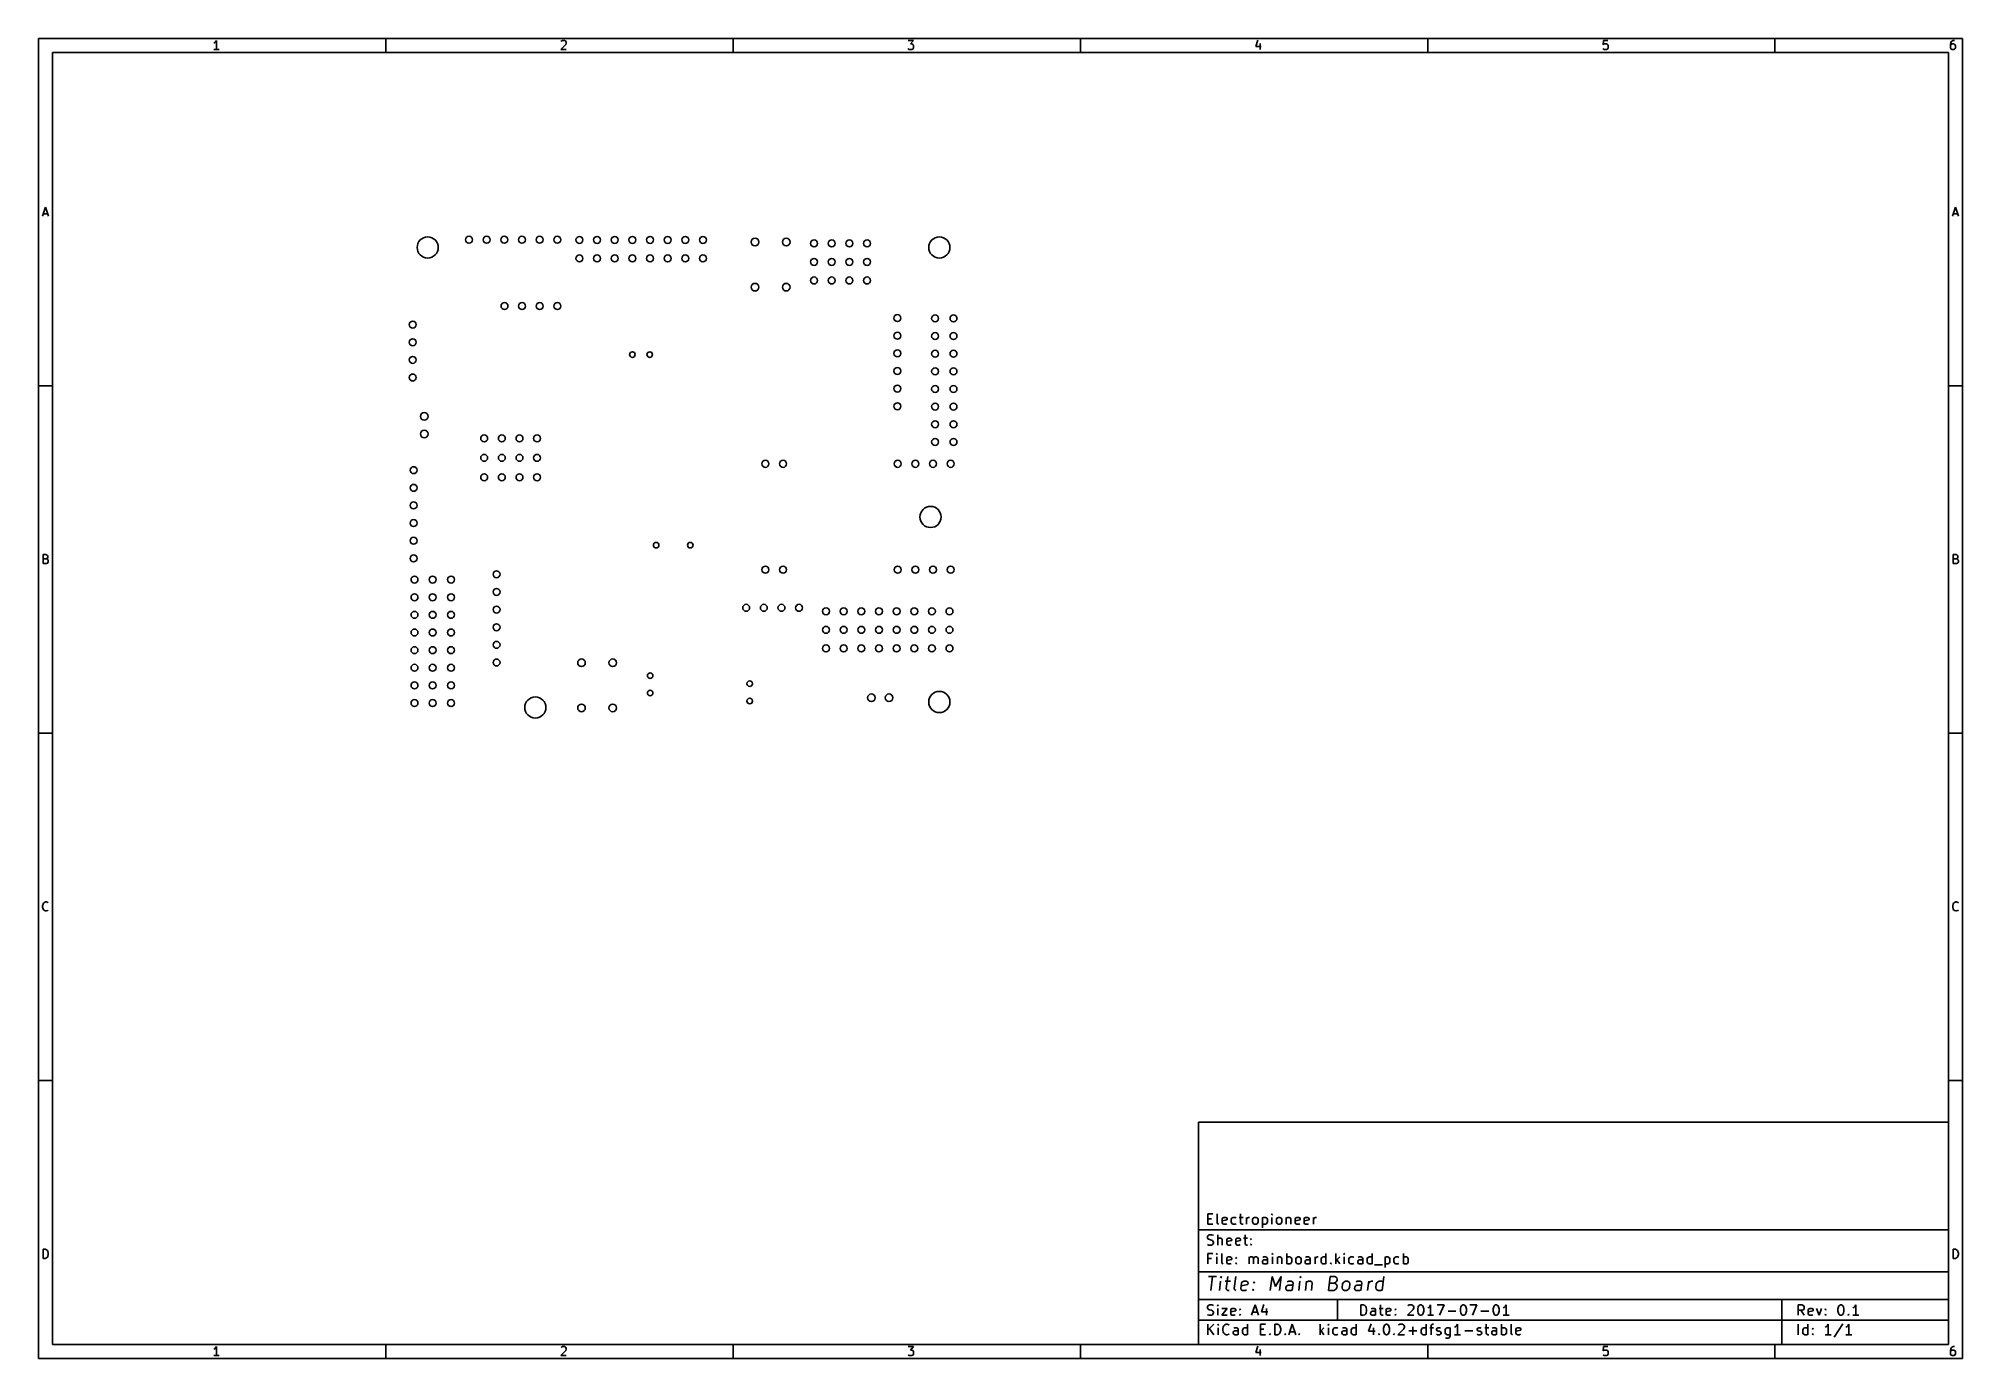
# Model space of a CAD drawing. Extents: x 10 to 287, y -200 to -10.
import ezdxf

# ---------------------------------------------------------------- set-up
doc = ezdxf.new("R2010")
doc.units = 0
doc.header["$MEASUREMENT"] = 0
doc.layers.add('BLACK', color=7, linetype='CONTINUOUS')

msp = doc.modelspace()

# ---------------------------------------------------------------- linework, layer by layer
at = {"layer": 'Black'}
for p, q in [((10, -10), (10, -200.007)), ((287.002, -10), (10, -10)), ((35.3714, -10.5976), (35.2476, -10.6595)), ((35.4952, -10.4738), (35.3714, -10.5976)), ((35.619, -10.2881), (35.4952, -10.4738)), ((35.619, -11.5881), (35.619, -10.2881)), ((60, -12), (60, -10)), ((85.9286, -10.8452), (85.1857, -11.5881)), ((85.2476, -10.4119), (85.3095, -10.35)), ((85.3095, -10.35), (85.4333, -10.2881)), ((85.4333, -10.2881), (85.7429, -10.2881)), ((85.7429, -10.2881), (85.8667, -10.35)), ((85.8667, -10.35), (85.9286, -10.4119)), ((85.9286, -10.4119), (85.9905, -10.5357)), ((85.9905, -10.6595), (85.9286, -10.8452)), ((85.9905, -10.5357), (85.9905, -10.6595)), ((110, -12), (110, -10)), ((135.186, -10.2881), (135.99, -10.2881)), ((135.99, -10.2881), (135.557, -10.7833)), ((135.557, -10.7833), (135.743, -10.7833)), ((135.743, -10.7833), (135.867, -10.8452)), ((135.867, -10.8452), (135.929, -10.9071)), ((135.929, -10.9071), (135.99, -11.031)), ((135.99, -11.031), (135.99, -11.3405)), ((160, -12), (160, -10)), ((185.557, -10.2262), (185.248, -11.1548)), ((185.867, -10.7214), (185.867, -11.5881)), ((210, -12), (210, -10)), ((235.31, -10.2881), (235.248, -10.9071)), ((235.248, -10.9071), (235.31, -10.8452)), ((235.929, -10.2881), (235.31, -10.2881)), ((235.31, -10.8452), (235.433, -10.7833)), ((235.433, -10.7833), (235.743, -10.7833)), ((235.743, -10.7833), (235.867, -10.8452)), ((235.867, -10.8452), (235.929, -10.9071)), ((235.929, -10.9071), (235.99, -11.031)), ((235.99, -11.031), (235.99, -11.3405)), ((260, -12), (260, -10)), ((285.31, -10.5976), (285.248, -10.8452)), ((285.248, -10.8452), (285.248, -11.3405)), ((285.31, -10.9071), (285.248, -11.031)), ((285.433, -10.4119), (285.31, -10.5976)), ((285.371, -10.8452), (285.31, -10.9071)), ((285.495, -10.7833), (285.371, -10.8452)), ((285.495, -10.35), (285.433, -10.4119)), ((285.619, -10.2881), (285.495, -10.35)), ((285.743, -10.7833), (285.495, -10.7833)), ((285.867, -10.2881), (285.619, -10.2881)), ((285.867, -10.8452), (285.743, -10.7833)), ((285.929, -10.9071), (285.867, -10.8452)), ((285.99, -11.031), (285.929, -10.9071)), ((285.99, -11.3405), (285.99, -11.031)), ((287.002, -200.007), (287.002, -10)), ((12, -12), (12, -198.007)), ((285.002, -12), (12, -12)), ((35.9905, -11.5881), (35.2476, -11.5881)), ((85.1857, -11.5881), (85.9905, -11.5881)), ((135.248, -11.5262), (135.186, -11.4643)), ((135.371, -11.5881), (135.248, -11.5262)), ((135.743, -11.5881), (135.371, -11.5881)), ((135.867, -11.5262), (135.743, -11.5881)), ((135.929, -11.4643), (135.867, -11.5262)), ((135.99, -11.3405), (135.929, -11.4643)), ((185.248, -11.1548), (186.052, -11.1548)), ((235.31, -11.5262), (235.248, -11.4643)), ((235.433, -11.5881), (235.31, -11.5262)), ((235.743, -11.5881), (235.433, -11.5881)), ((235.867, -11.5262), (235.743, -11.5881)), ((235.929, -11.4643), (235.867, -11.5262)), ((235.99, -11.3405), (235.929, -11.4643)), ((285.002, -198.007), (285.002, -12)), ((285.248, -11.3405), (285.31, -11.4643)), ((285.31, -11.4643), (285.371, -11.5262)), ((285.371, -11.5262), (285.495, -11.5881)), ((285.495, -11.5881), (285.743, -11.5881)), ((285.743, -11.5881), (285.867, -11.5262)), ((285.867, -11.5262), (285.929, -11.4643)), ((285.929, -11.4643), (285.99, -11.3405)), ((10.5667, -35.5881), (11, -34.2881)), ((10.6905, -35.2167), (11.3095, -35.2167)), ((11, -34.2881), (11.4333, -35.5881)), ((285.569, -35.5881), (286.002, -34.2881)), ((285.693, -35.2167), (286.312, -35.2167)), ((286.002, -34.2881), (286.436, -35.5881)), ((10, -60), (12, -60)), ((287.002, -60), (285.002, -60)), ((10.6595, -85.5881), (10.6595, -84.2881)), ((10.6595, -84.2881), (11.0929, -84.2881)), ((11.0929, -84.9071), (10.6595, -84.9071)), ((11.1548, -85.5881), (10.6595, -85.5881)), ((11.0929, -84.2881), (11.2167, -84.35)), ((11.2167, -84.8452), (11.0929, -84.9071)), ((11.0929, -84.9071), (11.2786, -84.969)), ((11.2786, -85.5262), (11.1548, -85.5881)), ((11.2167, -84.35), (11.2786, -84.4119)), ((11.2786, -84.7833), (11.2167, -84.8452)), ((11.2786, -84.4119), (11.3405, -84.5357)), ((11.3405, -84.6595), (11.2786, -84.7833)), ((11.2786, -84.969), (11.3405, -85.031)), ((11.3405, -85.4643), (11.2786, -85.5262)), ((11.3405, -84.5357), (11.3405, -84.6595)), ((11.3405, -85.031), (11.4024, -85.1548)), ((11.4024, -85.3405), (11.3405, -85.4643)), ((11.4024, -85.1548), (11.4024, -85.3405)), ((285.662, -85.5881), (285.662, -84.2881)), ((285.662, -84.2881), (286.095, -84.2881)), ((286.095, -84.9071), (285.662, -84.9071)), ((286.157, -85.5881), (285.662, -85.5881)), ((286.095, -84.2881), (286.219, -84.35)), ((286.219, -84.8452), (286.095, -84.9071)), ((286.095, -84.9071), (286.281, -84.969)), ((286.281, -85.5262), (286.157, -85.5881)), ((286.219, -84.35), (286.281, -84.4119)), ((286.281, -84.7833), (286.219, -84.8452)), ((286.281, -84.4119), (286.343, -84.5357)), ((286.343, -84.6595), (286.281, -84.7833)), ((286.281, -84.969), (286.343, -85.031)), ((286.343, -85.4643), (286.281, -85.5262)), ((286.343, -84.5357), (286.343, -84.6595)), ((286.343, -85.031), (286.405, -85.1548)), ((286.405, -85.3405), (286.343, -85.4643)), ((286.405, -85.1548), (286.405, -85.3405)), ((10, -110), (12, -110)), ((287.002, -110), (285.002, -110)), ((10.5976, -134.845), (10.6595, -134.598)), ((10.5976, -135.031), (10.5976, -134.845)), ((10.6595, -135.279), (10.5976, -135.031)), ((10.6595, -134.598), (10.7214, -134.474)), ((10.7214, -135.402), (10.6595, -135.279)), ((10.7214, -134.474), (10.8452, -134.35)), ((10.8452, -135.526), (10.7214, -135.402)), ((10.8452, -134.35), (11.031, -134.288)), ((11.031, -135.588), (10.8452, -135.526)), ((11.031, -134.288), (11.1548, -134.288)), ((11.1548, -135.588), (11.031, -135.588)), ((11.1548, -134.288), (11.3405, -134.35)), ((11.3405, -135.526), (11.1548, -135.588)), ((11.3405, -134.35), (11.4024, -134.412)), ((11.4024, -135.464), (11.3405, -135.526)), ((285.6, -134.845), (285.662, -134.598)), ((285.6, -135.031), (285.6, -134.845)), ((285.662, -135.279), (285.6, -135.031)), ((285.662, -134.598), (285.724, -134.474)), ((285.724, -135.402), (285.662, -135.279)), ((285.724, -134.474), (285.847, -134.35)), ((285.847, -135.526), (285.724, -135.402)), ((285.847, -134.35), (286.033, -134.288)), ((286.033, -135.588), (285.847, -135.526)), ((286.033, -134.288), (286.157, -134.288)), ((286.157, -135.588), (286.033, -135.588)), ((286.157, -134.288), (286.343, -134.35)), ((286.343, -135.526), (286.157, -135.588)), ((286.343, -134.35), (286.405, -134.412)), ((286.405, -135.464), (286.343, -135.526)), ((10, -160), (12, -160)), ((287.002, -160), (285.002, -160)), ((177.002, -166.007), (177.002, -198.007)), ((285.002, -166.007), (177.002, -166.007)), ((285.002, -198.007), (285.002, -166.007)), ((178.359, -180.686), (178.359, -179.186)), ((178.359, -179.186), (179.074, -179.186)), ((178.359, -179.9), (178.859, -179.9)), ((179.716, -180.471), (179.716, -179.186)), ((180.431, -179.9), (180.502, -179.757)), ((180.431, -180.471), (180.431, -179.9)), ((181.145, -180.043), (180.431, -180.186)), ((180.502, -179.757), (180.645, -179.686)), ((180.645, -179.686), (180.931, -179.686)), ((180.931, -179.686), (181.074, -179.757)), ((181.074, -179.757), (181.145, -179.9)), ((181.145, -179.9), (181.145, -180.043)), ((181.716, -179.971), (181.788, -179.829)), ((181.716, -180.4), (181.716, -179.971)), ((181.788, -179.829), (181.859, -179.757)), ((181.859, -179.757), (182.002, -179.686)), ((182.002, -179.686), (182.288, -179.686)), ((182.288, -179.686), (182.431, -179.757)), ((182.859, -179.686), (183.431, -179.686)), ((183.074, -179.186), (183.074, -180.471)), ((183.931, -180.686), (183.931, -179.686)), ((183.931, -179.971), (184.002, -179.829)), ((184.002, -179.829), (184.074, -179.757)), ((184.074, -179.757), (184.216, -179.686)), ((184.216, -179.686), (184.359, -179.686)), ((184.788, -179.971), (184.859, -179.829)), ((184.788, -180.4), (184.788, -179.971)), ((184.859, -179.829), (184.931, -179.757)), ((184.931, -179.757), (185.074, -179.686)), ((185.074, -179.686), (185.288, -179.686)), ((185.288, -179.686), (185.431, -179.757)), ((185.431, -179.757), (185.502, -179.829)), ((185.502, -179.829), (185.574, -179.971)), ((185.574, -179.971), (185.574, -180.4)), ((186.216, -179.686), (186.216, -181.186)), ((186.216, -179.757), (186.359, -179.686)), ((186.359, -179.686), (186.645, -179.686)), ((186.645, -179.686), (186.788, -179.757)), ((186.788, -179.757), (186.859, -179.829)), ((186.859, -179.829), (186.931, -179.971)), ((186.931, -179.971), (186.931, -180.4)), ((187.574, -179.186), (187.502, -179.257)), ((187.502, -179.257), (187.574, -179.329)), ((187.645, -179.257), (187.574, -179.186)), ((187.574, -179.186), (187.574, -179.329)), ((187.574, -179.329), (187.645, -179.257)), ((187.574, -180.686), (187.574, -179.686)), ((188.216, -179.971), (188.288, -179.829)), ((188.216, -180.4), (188.216, -179.971)), ((188.288, -179.829), (188.359, -179.757)), ((188.359, -179.757), (188.502, -179.686)), ((188.502, -179.686), (188.716, -179.686)), ((188.716, -179.686), (188.859, -179.757)), ((188.859, -179.757), (188.931, -179.829)), ((188.931, -179.829), (189.002, -179.971)), ((189.002, -179.971), (189.002, -180.4)), ((189.645, -179.686), (189.645, -180.686)), ((189.645, -179.829), (189.716, -179.757)), ((189.716, -179.757), (189.859, -179.686)), ((189.859, -179.686), (190.074, -179.686)), ((190.074, -179.686), (190.216, -179.757)), ((190.216, -179.757), (190.288, -179.9)), ((190.288, -179.9), (190.288, -180.686)), ((190.931, -179.9), (191.002, -179.757)), ((190.931, -180.471), (190.931, -179.9)), ((191.645, -180.043), (190.931, -180.186)), ((191.002, -179.757), (191.145, -179.686)), ((191.145, -179.686), (191.431, -179.686)), ((191.431, -179.686), (191.574, -179.757)), ((191.574, -179.757), (191.645, -179.9)), ((191.645, -179.9), (191.645, -180.043)), ((192.216, -179.9), (192.288, -179.757)), ((192.216, -180.471), (192.216, -179.9)), ((192.931, -180.043), (192.216, -180.186)), ((192.288, -179.757), (192.431, -179.686)), ((192.431, -179.686), (192.716, -179.686)), ((192.716, -179.686), (192.859, -179.757)), ((192.859, -179.757), (192.931, -179.9)), ((192.931, -179.9), (192.931, -180.043)), ((193.574, -180.686), (193.574, -179.686)), ((193.574, -179.971), (193.645, -179.829)), ((193.645, -179.829), (193.716, -179.757)), ((193.716, -179.757), (193.859, -179.686)), ((193.859, -179.686), (194.002, -179.686)), ((177.002, -181.507), (285.002, -181.507)), ((178.288, -182.471), (178.359, -182.329)), ((178.288, -182.614), (178.288, -182.471)), ((178.359, -182.757), (178.288, -182.614)), ((179.074, -180.686), (178.359, -180.686)), ((178.359, -182.329), (178.431, -182.257)), ((178.431, -182.829), (178.359, -182.757)), ((178.431, -182.257), (178.574, -182.186)), ((178.574, -182.186), (178.931, -182.186)), ((178.931, -182.186), (179.145, -182.257)), ((179.788, -180.614), (179.716, -180.471)), ((179.931, -180.686), (179.788, -180.614)), ((179.788, -183.686), (179.788, -182.186)), ((179.859, -182.757), (179.788, -182.829)), ((180.002, -182.686), (179.859, -182.757)), ((180.216, -182.686), (180.002, -182.686)), ((180.359, -182.757), (180.216, -182.686)), ((180.431, -182.9), (180.359, -182.757)), ((180.502, -180.614), (180.431, -180.471)), ((180.645, -180.686), (180.502, -180.614)), ((180.931, -180.686), (180.645, -180.686)), ((181.074, -180.614), (180.931, -180.686)), ((181.074, -182.9), (181.145, -182.757)), ((181.145, -182.757), (181.288, -182.686)), ((181.288, -182.686), (181.574, -182.686)), ((181.574, -182.686), (181.716, -182.757)), ((181.788, -180.543), (181.716, -180.4)), ((181.716, -182.757), (181.788, -182.9)), ((181.859, -180.614), (181.788, -180.543)), ((182.002, -180.686), (181.859, -180.614)), ((182.288, -180.686), (182.002, -180.686)), ((182.431, -180.614), (182.288, -180.686)), ((182.359, -182.9), (182.431, -182.757)), ((182.431, -182.757), (182.574, -182.686)), ((182.574, -182.686), (182.859, -182.686)), ((182.859, -182.686), (183.002, -182.757)), ((183.002, -182.757), (183.074, -182.9)), ((183.074, -180.471), (183.145, -180.614)), ((183.145, -180.614), (183.288, -180.686)), ((183.288, -180.686), (183.431, -180.686)), ((183.502, -182.686), (184.074, -182.686)), ((183.716, -182.186), (183.716, -183.471)), ((184.502, -182.829), (184.574, -182.757)), ((184.574, -182.757), (184.645, -182.829)), ((184.574, -182.757), (184.574, -182.9)), ((184.859, -180.543), (184.788, -180.4)), ((184.931, -180.614), (184.859, -180.543)), ((185.074, -180.686), (184.931, -180.614)), ((185.288, -180.686), (185.074, -180.686)), ((185.431, -180.614), (185.288, -180.686)), ((185.502, -180.543), (185.431, -180.614)), ((185.574, -180.4), (185.502, -180.543)), ((186.359, -180.686), (186.216, -180.614)), ((186.645, -180.686), (186.359, -180.686)), ((186.788, -180.614), (186.645, -180.686)), ((186.859, -180.543), (186.788, -180.614)), ((186.931, -180.4), (186.859, -180.543)), ((188.288, -180.543), (188.216, -180.4)), ((188.359, -180.614), (188.288, -180.543)), ((188.502, -180.686), (188.359, -180.614)), ((188.716, -180.686), (188.502, -180.686)), ((188.859, -180.614), (188.716, -180.686)), ((188.931, -180.543), (188.859, -180.614)), ((189.002, -180.4), (188.931, -180.543)), ((191.002, -180.614), (190.931, -180.471)), ((191.145, -180.686), (191.002, -180.614)), ((191.431, -180.686), (191.145, -180.686)), ((191.574, -180.614), (191.431, -180.686)), ((192.288, -180.614), (192.216, -180.471)), ((192.431, -180.686), (192.288, -180.614)), ((192.716, -180.686), (192.431, -180.686)), ((192.859, -180.614), (192.716, -180.686)), ((10.6595, -185.588), (10.6595, -184.288)), ((10.6595, -184.288), (10.969, -184.288)), ((10.969, -185.588), (10.6595, -185.588)), ((10.969, -184.288), (11.1548, -184.35)), ((11.1548, -185.526), (10.969, -185.588)), ((11.1548, -184.35), (11.2786, -184.474)), ((11.2786, -185.402), (11.1548, -185.526)), ((11.2786, -184.474), (11.3405, -184.598)), ((11.3405, -185.279), (11.2786, -185.402)), ((11.3405, -184.598), (11.4024, -184.845)), ((11.4024, -185.031), (11.3405, -185.279)), ((11.4024, -184.845), (11.4024, -185.031)), ((178.288, -183.614), (178.502, -183.686)), ((178.359, -186.386), (178.359, -184.886)), ((178.359, -184.886), (179.074, -184.886)), ((178.574, -182.9), (178.431, -182.829)), ((178.502, -183.686), (178.859, -183.686)), ((178.859, -182.971), (178.574, -182.9)), ((179.002, -183.043), (178.859, -182.971)), ((178.859, -183.686), (179.002, -183.614)), ((179.074, -183.114), (179.002, -183.043)), ((179.002, -183.614), (179.074, -183.543)), ((179.145, -183.257), (179.074, -183.114)), ((179.074, -183.543), (179.145, -183.4)), ((179.145, -183.4), (179.145, -183.257)), ((179.645, -184.886), (179.574, -184.957)), ((179.574, -184.957), (179.645, -185.029)), ((179.716, -184.957), (179.645, -184.886)), ((179.645, -184.886), (179.645, -185.029)), ((179.645, -185.029), (179.716, -184.957)), ((179.645, -186.386), (179.645, -185.386)), ((180.359, -186.171), (180.359, -184.886)), ((180.431, -183.686), (180.431, -182.9)), ((181.074, -183.471), (181.074, -182.9)), ((181.788, -183.043), (181.074, -183.186)), ((181.145, -183.614), (181.074, -183.471)), ((181.074, -185.6), (181.145, -185.457)), ((181.288, -183.686), (181.145, -183.614)), ((181.145, -185.457), (181.288, -185.386)), ((181.574, -183.686), (181.288, -183.686)), ((181.288, -185.386), (181.574, -185.386)), ((181.716, -183.614), (181.574, -183.686)), ((181.574, -185.386), (181.716, -185.457)), ((181.716, -185.457), (181.788, -185.6)), ((181.788, -182.9), (181.788, -183.043)), ((182.359, -183.471), (182.359, -182.9)), ((183.074, -183.043), (182.359, -183.186)), ((182.431, -183.614), (182.359, -183.471)), ((182.359, -185.529), (182.431, -185.457)), ((182.431, -185.6), (182.359, -185.529)), ((182.574, -183.686), (182.431, -183.614)), ((182.431, -185.457), (182.502, -185.529)), ((182.431, -185.457), (182.431, -185.6)), ((182.502, -185.529), (182.431, -185.6)), ((182.859, -183.686), (182.574, -183.686)), ((183.002, -183.614), (182.859, -183.686)), ((183.074, -182.9), (183.074, -183.043)), ((183.716, -183.471), (183.788, -183.614)), ((183.788, -183.614), (183.931, -183.686)), ((183.931, -183.686), (184.074, -183.686)), ((184.288, -186.386), (184.288, -185.386)), ((184.288, -185.529), (184.359, -185.457)), ((184.359, -185.457), (184.502, -185.386)), ((184.574, -182.9), (184.502, -182.829)), ((184.502, -183.614), (184.574, -183.543)), ((184.574, -183.686), (184.502, -183.614)), ((184.502, -185.386), (184.716, -185.386)), ((184.645, -182.829), (184.574, -182.9)), ((184.574, -183.543), (184.645, -183.614)), ((184.574, -183.543), (184.574, -183.686)), ((184.645, -183.614), (184.574, -183.686)), ((184.716, -185.386), (184.859, -185.457)), ((184.859, -185.457), (184.931, -185.6)), ((184.931, -185.6), (185.002, -185.457)), ((185.002, -185.457), (185.145, -185.386)), ((185.145, -185.386), (185.359, -185.386)), ((185.359, -185.386), (185.502, -185.457)), ((185.502, -185.457), (185.574, -185.6)), ((186.431, -185.386), (186.288, -185.457)), ((186.716, -185.386), (186.431, -185.386)), ((186.859, -185.457), (186.716, -185.386)), ((186.931, -185.6), (186.859, -185.457)), ((187.645, -184.886), (187.574, -184.957)), ((187.574, -184.957), (187.645, -185.029)), ((187.716, -184.957), (187.645, -184.886)), ((187.645, -184.886), (187.645, -185.029)), ((187.645, -185.029), (187.716, -184.957)), ((187.645, -186.386), (187.645, -185.386)), ((188.359, -185.386), (188.359, -186.386)), ((188.359, -185.529), (188.431, -185.457)), ((188.431, -185.457), (188.574, -185.386)), ((188.574, -185.386), (188.788, -185.386)), ((188.788, -185.386), (188.931, -185.457)), ((188.931, -185.457), (189.002, -185.6)), ((189.716, -186.386), (189.716, -184.886)), ((189.716, -185.457), (189.859, -185.386)), ((189.859, -185.386), (190.145, -185.386)), ((190.145, -185.386), (190.288, -185.457)), ((190.288, -185.457), (190.359, -185.529)), ((190.359, -185.529), (190.431, -185.671)), ((191.002, -185.671), (191.074, -185.529)), ((191.074, -185.529), (191.145, -185.457)), ((191.145, -185.457), (191.288, -185.386)), ((191.288, -185.386), (191.502, -185.386)), ((191.502, -185.386), (191.645, -185.457)), ((191.645, -185.457), (191.716, -185.529)), ((191.716, -185.529), (191.788, -185.671)), ((192.574, -185.386), (192.431, -185.457)), ((192.859, -185.386), (192.574, -185.386)), ((193.002, -185.457), (192.859, -185.386)), ((193.074, -185.6), (193.002, -185.457)), ((193.788, -186.386), (193.788, -185.386)), ((193.788, -185.671), (193.859, -185.529)), ((193.859, -185.529), (193.931, -185.457)), ((193.931, -185.457), (194.074, -185.386)), ((194.074, -185.386), (194.216, -185.386)), ((194.645, -185.671), (194.716, -185.529)), ((194.716, -185.529), (194.788, -185.457)), ((194.788, -185.457), (194.931, -185.386)), ((194.931, -185.386), (195.216, -185.386)), ((195.216, -185.386), (195.359, -185.457)), ((195.359, -186.386), (195.359, -184.886)), ((196.788, -186.386), (196.788, -184.886)), ((197.359, -185.386), (196.788, -185.957)), ((198.002, -184.886), (197.931, -184.957)), ((197.931, -184.957), (198.002, -185.029)), ((198.074, -184.957), (198.002, -184.886)), ((198.002, -184.886), (198.002, -185.029)), ((198.002, -185.029), (198.074, -184.957)), ((198.002, -186.386), (198.002, -185.386)), ((198.645, -185.671), (198.716, -185.529)), ((198.716, -185.529), (198.788, -185.457)), ((198.788, -185.457), (198.931, -185.386)), ((198.931, -185.386), (199.216, -185.386)), ((199.216, -185.386), (199.359, -185.457)), ((200.145, -185.386), (200.002, -185.457)), ((200.431, -185.386), (200.145, -185.386)), ((200.574, -185.457), (200.431, -185.386)), ((200.645, -185.6), (200.574, -185.457)), ((201.288, -185.671), (201.359, -185.529)), ((201.359, -185.529), (201.431, -185.457)), ((201.431, -185.457), (201.574, -185.386)), ((201.574, -185.386), (201.859, -185.386)), ((201.859, -185.386), (202.002, -185.457)), ((202.002, -186.386), (202.002, -184.886)), ((203.859, -185.386), (203.859, -186.886)), ((203.859, -185.457), (204.002, -185.386)), ((204.002, -185.386), (204.288, -185.386)), ((204.288, -185.386), (204.431, -185.457)), ((204.431, -185.457), (204.502, -185.529)), ((204.502, -185.529), (204.574, -185.671)), ((205.145, -185.671), (205.216, -185.529)), ((205.216, -185.529), (205.288, -185.457)), ((205.288, -185.457), (205.431, -185.386)), ((205.431, -185.386), (205.716, -185.386)), ((205.716, -185.386), (205.859, -185.457)), ((206.502, -186.386), (206.502, -184.886)), ((206.502, -185.457), (206.645, -185.386)), ((206.645, -185.386), (206.931, -185.386)), ((206.931, -185.386), (207.074, -185.457)), ((207.074, -185.457), (207.145, -185.529)), ((207.145, -185.529), (207.216, -185.671)), ((285.662, -185.588), (285.662, -184.288)), ((285.662, -184.288), (285.971, -184.288)), ((285.971, -185.588), (285.662, -185.588)), ((285.971, -184.288), (286.157, -184.35)), ((286.157, -185.526), (285.971, -185.588)), ((286.157, -184.35), (286.281, -184.474)), ((286.281, -185.402), (286.157, -185.526)), ((286.281, -184.474), (286.343, -184.598)), ((286.343, -185.279), (286.281, -185.402)), ((286.343, -184.598), (286.405, -184.845)), ((286.405, -185.031), (286.343, -185.279)), ((286.405, -184.845), (286.405, -185.031)), ((177.002, -187.507), (285.002, -187.507)), ((178.859, -185.6), (178.359, -185.6)), ((178.455, -188.212), (179.597, -188.212)), ((178.776, -190.212), (179.026, -188.212)), ((180.264, -188.212), (180.157, -188.307)), ((180.157, -188.307), (180.24, -188.402)), ((180.264, -188.212), (180.24, -188.402)), ((180.24, -188.402), (180.347, -188.307)), ((180.347, -188.307), (180.264, -188.212)), ((180.431, -186.314), (180.359, -186.171)), ((180.574, -186.386), (180.431, -186.314)), ((181.216, -188.212), (181.002, -189.926)), ((181.074, -186.171), (181.074, -185.6)), ((181.788, -185.743), (181.074, -185.886)), ((181.145, -186.314), (181.074, -186.171)), ((181.288, -186.386), (181.145, -186.314)), ((181.574, -186.386), (181.288, -186.386)), ((181.716, -186.314), (181.574, -186.386)), ((181.788, -185.6), (181.788, -185.743)), ((182.145, -189.926), (182.359, -188.212)), ((182.359, -186.314), (182.431, -186.243)), ((182.431, -186.386), (182.359, -186.314)), ((182.431, -186.243), (182.502, -186.314)), ((182.431, -186.243), (182.431, -186.386)), ((182.502, -186.314), (182.431, -186.386)), ((184.931, -185.6), (184.931, -186.386)), ((185.574, -185.6), (185.574, -186.386)), ((186.216, -186.029), (186.288, -185.886)), ((186.216, -186.171), (186.216, -186.029)), ((186.288, -186.314), (186.216, -186.171)), ((186.288, -185.886), (186.431, -185.814)), ((186.431, -186.386), (186.288, -186.314)), ((186.431, -185.814), (186.788, -185.814)), ((186.788, -186.386), (186.431, -186.386)), ((186.788, -185.814), (186.931, -185.743)), ((186.931, -186.314), (186.788, -186.386)), ((186.931, -186.386), (186.931, -185.6)), ((187.347, -190.212), (187.597, -188.212)), ((187.597, -188.212), (188.086, -189.641)), ((188.086, -189.641), (188.931, -188.212)), ((188.931, -188.212), (188.681, -190.212)), ((189.002, -185.6), (189.002, -186.386)), ((189.859, -186.386), (189.716, -186.314)), ((190.145, -186.386), (189.859, -186.386)), ((190.288, -186.314), (190.145, -186.386)), ((190.359, -186.243), (190.288, -186.314)), ((190.431, -186.1), (190.359, -186.243)), ((190.431, -185.671), (190.431, -186.1)), ((191.002, -186.1), (191.002, -185.671)), ((191.074, -186.243), (191.002, -186.1)), ((191.145, -186.314), (191.074, -186.243)), ((191.288, -186.386), (191.145, -186.314)), ((191.502, -186.386), (191.288, -186.386)), ((191.645, -186.314), (191.502, -186.386)), ((191.693, -188.212), (191.586, -188.307)), ((191.586, -188.307), (191.669, -188.402)), ((191.716, -186.243), (191.645, -186.314)), ((191.693, -188.212), (191.669, -188.402)), ((191.669, -188.402), (191.776, -188.307)), ((191.776, -188.307), (191.693, -188.212)), ((191.788, -186.1), (191.716, -186.243)), ((191.788, -185.671), (191.788, -186.1)), ((192.359, -186.029), (192.431, -185.886)), ((192.359, -186.171), (192.359, -186.029)), ((192.431, -186.314), (192.359, -186.171)), ((192.431, -185.886), (192.574, -185.814)), ((192.574, -186.386), (192.431, -186.314)), ((192.574, -185.814), (192.931, -185.814)), ((192.931, -186.386), (192.574, -186.386)), ((192.931, -185.814), (193.074, -185.743)), ((193.074, -186.314), (192.931, -186.386)), ((193.074, -186.386), (193.074, -185.6)), ((194.645, -186.1), (194.645, -185.671)), ((194.716, -186.243), (194.645, -186.1)), ((194.788, -186.314), (194.716, -186.243)), ((194.931, -186.386), (194.788, -186.314)), ((195.216, -186.386), (194.931, -186.386)), ((195.359, -186.314), (195.216, -186.386)), ((195.728, -190.212), (195.978, -188.212)), ((195.978, -188.212), (196.645, -188.212)), ((196.002, -186.314), (196.074, -186.243)), ((196.074, -186.386), (196.002, -186.314)), ((196.074, -186.243), (196.145, -186.314)), ((196.074, -186.243), (196.074, -186.386)), ((196.145, -186.314), (196.074, -186.386)), ((196.645, -188.212), (196.824, -188.307)), ((196.824, -188.307), (196.907, -188.402)), ((196.931, -185.814), (197.359, -186.386)), ((198.645, -186.1), (198.645, -185.671)), ((198.716, -186.243), (198.645, -186.1)), ((198.788, -186.314), (198.716, -186.243)), ((198.931, -186.386), (198.788, -186.314)), ((199.216, -186.386), (198.931, -186.386)), ((199.359, -186.314), (199.216, -186.386)), ((199.931, -186.029), (200.002, -185.886)), ((199.931, -186.171), (199.931, -186.029)), ((200.002, -186.314), (199.931, -186.171)), ((200.002, -185.886), (200.145, -185.814)), ((200.145, -186.386), (200.002, -186.314)), ((200.145, -185.814), (200.502, -185.814)), ((200.502, -186.386), (200.145, -186.386)), ((200.502, -185.814), (200.645, -185.743)), ((200.645, -186.314), (200.502, -186.386)), ((200.645, -186.386), (200.645, -185.6)), ((201.288, -186.1), (201.288, -185.671)), ((201.359, -186.243), (201.288, -186.1)), ((201.431, -186.314), (201.359, -186.243)), ((201.574, -186.386), (201.431, -186.314)), ((201.859, -186.386), (201.574, -186.386)), ((202.002, -186.314), (201.859, -186.386)), ((202.359, -186.529), (203.502, -186.529)), ((203.443, -190.212), (203.693, -188.212)), ((204.002, -186.386), (203.859, -186.314)), ((204.288, -186.386), (204.002, -186.386)), ((204.431, -186.314), (204.288, -186.386)), ((204.502, -186.243), (204.431, -186.314)), ((204.574, -186.1), (204.502, -186.243)), ((204.574, -185.671), (204.574, -186.1)), ((205.145, -186.1), (205.145, -185.671)), ((205.216, -186.243), (205.145, -186.1)), ((205.288, -186.314), (205.216, -186.243)), ((205.431, -186.386), (205.288, -186.314)), ((205.716, -186.386), (205.431, -186.386)), ((205.859, -186.314), (205.716, -186.386)), ((206.645, -186.386), (206.502, -186.314)), ((206.931, -186.386), (206.645, -186.386)), ((207.074, -186.314), (206.931, -186.386)), ((207.145, -186.243), (207.074, -186.314)), ((207.216, -186.1), (207.145, -186.243)), ((207.216, -185.671), (207.216, -186.1)), ((180.014, -190.212), (180.181, -188.879)), ((180.847, -188.879), (181.609, -188.879)), ((181.002, -189.926), (181.074, -190.117)), ((181.074, -190.117), (181.252, -190.212)), ((181.252, -190.212), (181.443, -190.212)), ((182.216, -190.117), (182.145, -189.926)), ((182.395, -190.212), (182.216, -190.117)), ((183.097, -189.926), (183.193, -189.164)), ((183.169, -190.117), (183.097, -189.926)), ((184.121, -189.355), (183.145, -189.545)), ((183.347, -190.212), (183.169, -190.117)), ((183.193, -189.164), (183.312, -188.974)), ((183.312, -188.974), (183.514, -188.879)), ((183.728, -190.212), (183.347, -190.212)), ((183.514, -188.879), (183.895, -188.879)), ((183.931, -190.117), (183.728, -190.212)), ((183.895, -188.879), (184.074, -188.974)), ((184.074, -188.974), (184.145, -189.164)), ((184.145, -189.164), (184.121, -189.355)), ((184.788, -190.117), (184.895, -190.021)), ((184.871, -190.212), (184.788, -190.117)), ((184.895, -190.021), (184.871, -190.212)), ((184.978, -190.117), (184.871, -190.212)), ((184.895, -190.021), (184.978, -190.117)), ((184.919, -189.069), (185.026, -188.974)), ((185.002, -189.164), (184.919, -189.069)), ((185.026, -188.974), (185.002, -189.164)), ((185.109, -189.069), (185.002, -189.164)), ((185.026, -188.974), (185.109, -189.069)), ((189.574, -189.926), (189.597, -189.736)), ((189.645, -190.117), (189.574, -189.926)), ((189.597, -189.736), (189.716, -189.545)), ((189.824, -190.212), (189.645, -190.117)), ((189.716, -189.545), (189.919, -189.45)), ((189.99, -188.879), (189.788, -188.974)), ((190.3, -190.212), (189.824, -190.212)), ((189.919, -189.45), (190.395, -189.45)), ((190.371, -188.879), (189.99, -188.879)), ((190.502, -190.117), (190.3, -190.212)), ((190.55, -188.974), (190.371, -188.879)), ((190.395, -189.45), (190.597, -189.355)), ((190.49, -190.212), (190.621, -189.164)), ((190.621, -189.164), (190.55, -188.974)), ((191.443, -190.212), (191.609, -188.879)), ((192.562, -188.879), (192.395, -190.212)), ((192.538, -189.069), (192.645, -188.974)), ((192.645, -188.974), (192.847, -188.879)), ((192.847, -188.879), (193.133, -188.879)), ((193.133, -188.879), (193.312, -188.974)), ((193.383, -189.164), (193.252, -190.212)), ((193.312, -188.974), (193.383, -189.164)), ((196.49, -190.212), (195.728, -190.212)), ((196.526, -189.164), (195.859, -189.164)), ((196.693, -190.117), (196.49, -190.212)), ((196.728, -189.069), (196.526, -189.164)), ((196.526, -189.164), (196.8, -189.26)), ((196.8, -190.021), (196.693, -190.117)), ((196.836, -188.974), (196.728, -189.069)), ((196.8, -189.26), (196.883, -189.355)), ((196.919, -189.831), (196.8, -190.021)), ((196.955, -188.783), (196.836, -188.974)), ((196.883, -189.355), (196.955, -189.545)), ((196.907, -188.402), (196.978, -188.593)), ((196.955, -189.545), (196.919, -189.831)), ((196.978, -188.593), (196.955, -188.783)), ((197.681, -189.831), (197.752, -189.26)), ((197.752, -190.021), (197.681, -189.831)), ((197.752, -189.26), (197.871, -189.069)), ((197.836, -190.117), (197.752, -190.021)), ((198.014, -190.212), (197.836, -190.117)), ((197.871, -189.069), (197.978, -188.974)), ((197.978, -188.974), (198.181, -188.879)), ((198.3, -190.212), (198.014, -190.212)), ((198.181, -188.879), (198.466, -188.879)), ((198.502, -190.117), (198.3, -190.212)), ((198.466, -188.879), (198.645, -188.974)), ((198.609, -190.021), (198.502, -190.117)), ((198.728, -189.831), (198.609, -190.021)), ((198.645, -188.974), (198.728, -189.069)), ((198.728, -189.069), (198.8, -189.26)), ((198.8, -189.26), (198.728, -189.831)), ((199.478, -189.926), (199.502, -189.736)), ((199.55, -190.117), (199.478, -189.926)), ((199.502, -189.736), (199.621, -189.545)), ((199.728, -190.212), (199.55, -190.117)), ((199.621, -189.545), (199.824, -189.45)), ((199.895, -188.879), (199.693, -188.974)), ((200.205, -190.212), (199.728, -190.212)), ((199.824, -189.45), (200.3, -189.45)), ((200.276, -188.879), (199.895, -188.879)), ((200.407, -190.117), (200.205, -190.212)), ((200.455, -188.974), (200.276, -188.879)), ((200.3, -189.45), (200.502, -189.355)), ((200.395, -190.212), (200.526, -189.164)), ((200.526, -189.164), (200.455, -188.974)), ((201.347, -190.212), (201.514, -188.879)), ((201.466, -189.26), (201.586, -189.069)), ((201.586, -189.069), (201.693, -188.974)), ((201.693, -188.974), (201.895, -188.879)), ((201.895, -188.879), (202.086, -188.879)), ((202.538, -189.831), (202.609, -189.26)), ((202.609, -190.021), (202.538, -189.831)), ((202.609, -189.26), (202.728, -189.069)), ((202.693, -190.117), (202.609, -190.021)), ((202.871, -190.212), (202.693, -190.117)), ((202.728, -189.069), (202.836, -188.974)), ((202.836, -188.974), (203.038, -188.879)), ((203.252, -190.212), (202.871, -190.212)), ((203.038, -188.879), (203.419, -188.879)), ((203.455, -190.117), (203.252, -190.212)), ((203.419, -188.879), (203.597, -188.974)), ((177.002, -191.507), (285.002, -191.507)), ((178.288, -192.571), (178.359, -192.429)), ((178.288, -192.714), (178.288, -192.571)), ((178.359, -192.857), (178.288, -192.714)), ((178.288, -193.714), (178.502, -193.786)), ((178.359, -192.429), (178.431, -192.357)), ((178.431, -192.929), (178.359, -192.857)), ((178.431, -192.357), (178.574, -192.286)), ((178.574, -193), (178.431, -192.929)), ((178.502, -193.786), (178.859, -193.786)), ((178.574, -192.286), (178.931, -192.286)), ((178.859, -193.071), (178.574, -193)), ((179.002, -193.143), (178.859, -193.071)), ((178.859, -193.786), (179.002, -193.714)), ((178.931, -192.286), (179.145, -192.357)), ((179.074, -193.214), (179.002, -193.143)), ((179.002, -193.714), (179.074, -193.643)), ((179.145, -193.357), (179.074, -193.214)), ((179.074, -193.643), (179.145, -193.5)), ((179.145, -193.5), (179.145, -193.357)), ((179.788, -192.286), (179.716, -192.357)), ((179.716, -192.357), (179.788, -192.429)), ((179.859, -192.357), (179.788, -192.286)), ((179.788, -192.286), (179.788, -192.429)), ((179.788, -192.429), (179.859, -192.357)), ((179.788, -193.786), (179.788, -192.786)), ((180.359, -192.786), (181.145, -192.786)), ((181.145, -192.786), (180.359, -193.786)), ((180.359, -193.786), (181.145, -193.786)), ((181.645, -193), (181.716, -192.857)), ((181.645, -193.571), (181.645, -193)), ((182.359, -193.143), (181.645, -193.286)), ((181.716, -193.714), (181.645, -193.571)), ((181.716, -192.857), (181.859, -192.786)), ((181.859, -193.786), (181.716, -193.714)), ((181.859, -192.786), (182.145, -192.786)), ((182.145, -193.786), (181.859, -193.786)), ((182.145, -192.786), (182.288, -192.857)), ((182.288, -193.714), (182.145, -193.786)), ((182.288, -192.857), (182.359, -193)), ((182.359, -193), (182.359, -193.143)), ((182.931, -192.929), (183.002, -192.857)), ((183.002, -193), (182.931, -192.929)), ((182.931, -193.714), (183.002, -193.643)), ((183.002, -193.786), (182.931, -193.714)), ((183.002, -192.857), (183.074, -192.929)), ((183.002, -192.857), (183.002, -193)), ((183.074, -192.929), (183.002, -193)), ((183.002, -193.643), (183.074, -193.714)), ((183.002, -193.643), (183.002, -193.786)), ((183.074, -193.714), (183.002, -193.786)), ((184.645, -193.786), (185.145, -192.286)), ((184.788, -193.357), (185.502, -193.357)), ((185.145, -192.286), (185.645, -193.786)), ((186.431, -192.214), (186.074, -193.286)), ((186.074, -193.286), (187.002, -193.286)), ((186.788, -192.786), (186.788, -193.786)), ((197.002, -191.507), (197.002, -194.507)), ((200.359, -193.786), (200.359, -192.286)), ((200.359, -192.286), (200.716, -192.286)), ((200.716, -193.786), (200.359, -193.786)), ((200.716, -192.286), (200.931, -192.357)), ((200.931, -193.714), (200.716, -193.786)), ((200.931, -192.357), (201.074, -192.5)), ((201.074, -193.571), (200.931, -193.714)), ((201.074, -192.5), (201.145, -192.643)), ((201.145, -193.429), (201.074, -193.571)), ((201.145, -192.643), (201.216, -192.929)), ((201.216, -193.143), (201.145, -193.429)), ((201.216, -192.929), (201.216, -193.143)), ((201.788, -193.429), (201.859, -193.286)), ((201.788, -193.571), (201.788, -193.429)), ((201.859, -193.714), (201.788, -193.571)), ((202.002, -192.786), (201.859, -192.857)), ((201.859, -193.286), (202.002, -193.214)), ((202.002, -193.786), (201.859, -193.714)), ((202.288, -192.786), (202.002, -192.786)), ((202.002, -193.214), (202.359, -193.214)), ((202.359, -193.786), (202.002, -193.786)), ((202.431, -192.857), (202.288, -192.786)), ((202.359, -193.214), (202.502, -193.143)), ((202.502, -193.714), (202.359, -193.786)), ((202.502, -193), (202.431, -192.857)), ((202.502, -193.786), (202.502, -193)), ((203.002, -192.786), (203.574, -192.786)), ((203.216, -192.286), (203.216, -193.571)), ((203.216, -193.571), (203.288, -193.714)), ((203.288, -193.714), (203.431, -193.786)), ((203.431, -193.786), (203.574, -193.786)), ((204.002, -193), (204.074, -192.857)), ((204.002, -193.571), (204.002, -193)), ((204.716, -193.143), (204.002, -193.286)), ((204.074, -193.714), (204.002, -193.571)), ((204.074, -192.857), (204.216, -192.786)), ((204.216, -193.786), (204.074, -193.714)), ((204.216, -192.786), (204.502, -192.786)), ((204.502, -193.786), (204.216, -193.786)), ((204.502, -192.786), (204.645, -192.857)), ((204.645, -193.714), (204.502, -193.786)), ((204.645, -192.857), (204.716, -193)), ((204.716, -193), (204.716, -193.143)), ((205.288, -192.929), (205.359, -192.857)), ((205.359, -193), (205.288, -192.929)), ((205.288, -193.714), (205.359, -193.643)), ((205.359, -193.786), (205.288, -193.714)), ((205.359, -192.857), (205.431, -192.929)), ((205.359, -192.857), (205.359, -193)), ((205.431, -192.929), (205.359, -193)), ((205.359, -193.643), (205.431, -193.714)), ((205.359, -193.643), (205.359, -193.786)), ((205.431, -193.714), (205.359, -193.786)), ((207.931, -192.929), (207.074, -193.786)), ((207.074, -193.786), (208.002, -193.786)), ((207.145, -192.429), (207.216, -192.357)), ((207.216, -192.357), (207.359, -192.286)), ((207.359, -192.286), (207.716, -192.286)), ((207.716, -192.286), (207.859, -192.357)), ((207.859, -192.357), (207.931, -192.429)), ((207.931, -192.429), (208.002, -192.571)), ((208.002, -192.714), (207.931, -192.929)), ((208.002, -192.571), (208.002, -192.714)), ((208.574, -192.857), (208.645, -192.571)), ((208.574, -193.214), (208.574, -192.857)), ((208.645, -193.5), (208.574, -193.214)), ((208.645, -192.571), (208.716, -192.429)), ((208.716, -193.643), (208.645, -193.5)), ((208.716, -192.429), (208.788, -192.357)), ((208.788, -193.714), (208.716, -193.643)), ((208.788, -192.357), (208.931, -192.286)), ((208.931, -193.786), (208.788, -193.714)), ((208.931, -192.286), (209.074, -192.286)), ((209.074, -193.786), (208.931, -193.786)), ((209.074, -192.286), (209.216, -192.357)), ((209.216, -193.714), (209.074, -193.786)), ((209.216, -192.357), (209.288, -192.429)), ((209.288, -193.643), (209.216, -193.714)), ((209.288, -192.429), (209.359, -192.571)), ((209.359, -193.5), (209.288, -193.643)), ((209.359, -192.571), (209.431, -192.857)), ((209.431, -193.214), (209.359, -193.5)), ((209.431, -192.857), (209.431, -193.214)), ((210.145, -192.643), (210.002, -192.714)), ((210.859, -193.786), (210.002, -193.786)), ((210.288, -192.5), (210.145, -192.643)), ((210.431, -192.286), (210.288, -192.5)), ((210.431, -193.786), (210.431, -192.286)), ((211.359, -192.286), (212.359, -192.286)), ((212.359, -192.286), (211.716, -193.786)), ((212.931, -193.214), (214.074, -193.214)), ((214.716, -192.857), (214.788, -192.571)), ((214.716, -193.214), (214.716, -192.857)), ((214.788, -193.5), (214.716, -193.214)), ((214.788, -192.571), (214.859, -192.429)), ((214.859, -193.643), (214.788, -193.5)), ((214.859, -192.429), (214.931, -192.357)), ((214.931, -193.714), (214.859, -193.643)), ((214.931, -192.357), (215.074, -192.286)), ((215.074, -193.786), (214.931, -193.714)), ((215.074, -192.286), (215.216, -192.286)), ((215.216, -193.786), (215.074, -193.786)), ((215.216, -192.286), (215.359, -192.357)), ((215.359, -193.714), (215.216, -193.786)), ((215.359, -192.357), (215.431, -192.429)), ((215.431, -193.643), (215.359, -193.714)), ((215.431, -192.429), (215.502, -192.571)), ((215.502, -193.5), (215.431, -193.643)), ((215.502, -192.571), (215.574, -192.857)), ((215.574, -193.214), (215.502, -193.5)), ((215.574, -192.857), (215.574, -193.214)), ((216.074, -192.286), (217.074, -192.286)), ((217.074, -192.286), (216.431, -193.786)), ((217.645, -193.214), (218.788, -193.214)), ((219.431, -192.857), (219.502, -192.571)), ((219.431, -193.214), (219.431, -192.857)), ((219.502, -193.5), (219.431, -193.214)), ((219.502, -192.571), (219.574, -192.429)), ((219.574, -193.643), (219.502, -193.5)), ((219.574, -192.429), (219.645, -192.357)), ((219.645, -193.714), (219.574, -193.643)), ((219.645, -192.357), (219.788, -192.286)), ((219.788, -193.786), (219.645, -193.714)), ((219.788, -192.286), (219.931, -192.286)), ((219.931, -193.786), (219.788, -193.786)), ((219.931, -192.286), (220.074, -192.357)), ((220.074, -193.714), (219.931, -193.786)), ((220.074, -192.357), (220.145, -192.429)), ((220.145, -193.643), (220.074, -193.714)), ((220.145, -192.429), (220.216, -192.571)), ((220.216, -193.5), (220.145, -193.643)), ((220.216, -192.571), (220.288, -192.857)), ((220.288, -193.214), (220.216, -193.5)), ((220.288, -192.857), (220.288, -193.214)), ((221.002, -192.643), (220.859, -192.714)), ((221.716, -193.786), (220.859, -193.786)), ((221.145, -192.5), (221.002, -192.643)), ((221.288, -192.286), (221.145, -192.5)), ((221.288, -193.786), (221.288, -192.286)), ((261.002, -191.507), (261.002, -198.007)), ((263.359, -193.786), (263.359, -192.286)), ((263.359, -192.286), (263.931, -192.286)), ((263.931, -193.071), (263.359, -193.071)), ((264.216, -193.786), (263.716, -193.071)), ((263.931, -192.286), (264.074, -192.357)), ((264.074, -193), (263.931, -193.071)), ((264.074, -192.357), (264.145, -192.429)), ((264.145, -192.929), (264.074, -193)), ((264.145, -192.429), (264.216, -192.571)), ((264.216, -192.786), (264.145, -192.929)), ((264.216, -192.571), (264.216, -192.786)), ((264.788, -193), (264.859, -192.857)), ((264.788, -193.571), (264.788, -193)), ((265.502, -193.143), (264.788, -193.286)), ((264.859, -193.714), (264.788, -193.571)), ((264.859, -192.857), (265.002, -192.786)), ((265.002, -193.786), (264.859, -193.714)), ((265.002, -192.786), (265.288, -192.786)), ((265.288, -193.786), (265.002, -193.786)), ((265.288, -192.786), (265.431, -192.857)), ((265.431, -193.714), (265.288, -193.786)), ((265.431, -192.857), (265.502, -193)), ((265.502, -193), (265.502, -193.143)), ((266.002, -192.786), (266.359, -193.786)), ((266.359, -193.786), (266.716, -192.786)), ((267.216, -192.929), (267.288, -192.857)), ((267.288, -193), (267.216, -192.929)), ((267.216, -193.714), (267.288, -193.643)), ((267.288, -193.786), (267.216, -193.714)), ((267.288, -192.857), (267.359, -192.929)), ((267.288, -192.857), (267.288, -193)), ((267.359, -192.929), (267.288, -193)), ((267.288, -193.643), (267.359, -193.714)), ((267.288, -193.643), (267.288, -193.786)), ((267.359, -193.714), (267.288, -193.786)), ((269.074, -192.857), (269.145, -192.571)), ((269.074, -193.214), (269.074, -192.857)), ((269.145, -193.5), (269.074, -193.214)), ((269.145, -192.571), (269.216, -192.429)), ((269.216, -193.643), (269.145, -193.5)), ((269.216, -192.429), (269.288, -192.357)), ((269.288, -193.714), (269.216, -193.643)), ((269.288, -192.357), (269.431, -192.286)), ((269.431, -193.786), (269.288, -193.714)), ((269.431, -192.286), (269.574, -192.286)), ((269.574, -193.786), (269.431, -193.786)), ((269.574, -192.286), (269.716, -192.357)), ((269.716, -193.714), (269.574, -193.786)), ((269.716, -192.357), (269.788, -192.429)), ((269.788, -193.643), (269.716, -193.714)), ((269.788, -192.429), (269.859, -192.571)), ((269.859, -193.5), (269.788, -193.643)), ((269.859, -192.571), (269.931, -192.857)), ((269.931, -193.214), (269.859, -193.5)), ((269.931, -192.857), (269.931, -193.214)), ((270.502, -193.714), (270.574, -193.643)), ((270.574, -193.786), (270.502, -193.714)), ((270.574, -193.643), (270.645, -193.714)), ((270.574, -193.643), (270.574, -193.786)), ((270.645, -193.714), (270.574, -193.786)), ((271.359, -192.643), (271.216, -192.714)), ((272.074, -193.786), (271.216, -193.786)), ((271.502, -192.5), (271.359, -192.643)), ((271.645, -192.286), (271.502, -192.5)), ((271.645, -193.786), (271.645, -192.286)), ((177.002, -194.507), (285.002, -194.507)), ((178.359, -196.586), (178.359, -195.086)), ((179.216, -195.086), (178.359, -195.943)), ((179.216, -196.586), (178.574, -195.729)), ((179.859, -195.086), (179.788, -195.157)), ((179.788, -195.157), (179.859, -195.229)), ((179.931, -195.157), (179.859, -195.086)), ((179.859, -195.086), (179.859, -195.229)), ((179.859, -195.229), (179.931, -195.157)), ((179.859, -196.586), (179.859, -195.586)), ((180.502, -195.729), (180.574, -195.443)), ((180.502, -195.943), (180.502, -195.729)), ((180.574, -196.229), (180.502, -195.943)), ((180.574, -195.443), (180.645, -195.3)), ((180.645, -196.371), (180.574, -196.229)), ((180.645, -195.3), (180.788, -195.157)), ((180.788, -196.514), (180.645, -196.371)), ((180.788, -195.157), (181.002, -195.086)), ((181.002, -196.586), (180.788, -196.514)), ((181.002, -195.086), (181.145, -195.086)), ((181.145, -196.586), (181.002, -196.586)), ((181.145, -195.086), (181.359, -195.157)), ((181.359, -196.514), (181.145, -196.586)), ((181.359, -195.157), (181.431, -195.229)), ((181.431, -196.443), (181.359, -196.514)), ((182.002, -196.229), (182.074, -196.086)), ((182.002, -196.371), (182.002, -196.229)), ((182.074, -196.514), (182.002, -196.371)), ((182.216, -195.586), (182.074, -195.657)), ((182.074, -196.086), (182.216, -196.014)), ((182.216, -196.586), (182.074, -196.514)), ((182.502, -195.586), (182.216, -195.586)), ((182.216, -196.014), (182.574, -196.014)), ((182.574, -196.586), (182.216, -196.586)), ((182.645, -195.657), (182.502, -195.586)), ((182.574, -196.014), (182.716, -195.943)), ((182.716, -196.514), (182.574, -196.586)), ((182.716, -195.8), (182.645, -195.657)), ((182.716, -196.586), (182.716, -195.8)), ((183.359, -195.871), (183.431, -195.729)), ((183.359, -196.3), (183.359, -195.871)), ((183.431, -196.443), (183.359, -196.3)), ((183.431, -195.729), (183.502, -195.657)), ((183.502, -196.514), (183.431, -196.443)), ((183.502, -195.657), (183.645, -195.586)), ((183.645, -196.586), (183.502, -196.514)), ((183.645, -195.586), (183.931, -195.586)), ((183.931, -196.586), (183.645, -196.586)), ((183.931, -195.586), (184.074, -195.657)), ((184.074, -196.514), (183.931, -196.586)), ((184.074, -196.586), (184.074, -195.086)), ((185.931, -196.586), (185.931, -195.086)), ((185.931, -195.086), (186.645, -195.086)), ((185.931, -195.8), (186.431, -195.8)), ((186.645, -196.586), (185.931, -196.586)), ((187.216, -196.514), (187.288, -196.443)), ((187.288, -196.586), (187.216, -196.514)), ((187.288, -196.443), (187.359, -196.514)), ((187.288, -196.443), (187.288, -196.586)), ((187.359, -196.514), (187.288, -196.586)), ((188.002, -196.586), (188.002, -195.086)), ((188.002, -195.086), (188.359, -195.086)), ((188.359, -196.586), (188.002, -196.586)), ((188.359, -195.086), (188.574, -195.157)), ((188.574, -196.514), (188.359, -196.586)), ((188.574, -195.157), (188.716, -195.3)), ((188.716, -196.371), (188.574, -196.514)), ((188.716, -195.3), (188.788, -195.443)), ((188.788, -196.229), (188.716, -196.371)), ((188.788, -195.443), (188.859, -195.729)), ((188.859, -195.943), (188.788, -196.229)), ((188.859, -195.729), (188.859, -195.943)), ((189.431, -196.514), (189.502, -196.443)), ((189.502, -196.586), (189.431, -196.514)), ((189.502, -196.443), (189.574, -196.514)), ((189.502, -196.443), (189.502, -196.586)), ((189.574, -196.514), (189.502, -196.586)), ((190.002, -196.586), (190.502, -195.086)), ((190.145, -196.157), (190.859, -196.157)), ((190.502, -195.086), (191.002, -196.586)), ((191.431, -196.514), (191.502, -196.443)), ((191.502, -196.586), (191.431, -196.514)), ((191.502, -196.443), (191.574, -196.514)), ((191.502, -196.443), (191.502, -196.586)), ((191.574, -196.514), (191.502, -196.586)), ((194.502, -196.586), (194.502, -195.086)), ((195.074, -195.586), (194.502, -196.157)), ((194.645, -196.014), (195.074, -196.586)), ((195.716, -195.086), (195.645, -195.157)), ((195.645, -195.157), (195.716, -195.229)), ((195.788, -195.157), (195.716, -195.086)), ((195.716, -195.086), (195.716, -195.229)), ((195.716, -195.229), (195.788, -195.157)), ((195.716, -196.586), (195.716, -195.586)), ((196.359, -195.871), (196.431, -195.729)), ((196.359, -196.3), (196.359, -195.871)), ((196.431, -196.443), (196.359, -196.3)), ((196.431, -195.729), (196.502, -195.657)), ((196.502, -196.514), (196.431, -196.443)), ((196.502, -195.657), (196.645, -195.586)), ((196.645, -196.586), (196.502, -196.514)), ((196.645, -195.586), (196.931, -195.586)), ((196.931, -196.586), (196.645, -196.586)), ((196.931, -195.586), (197.074, -195.657)), ((197.074, -196.514), (196.931, -196.586)), ((197.645, -196.229), (197.716, -196.086)), ((197.645, -196.371), (197.645, -196.229)), ((197.716, -196.514), (197.645, -196.371)), ((197.859, -195.586), (197.716, -195.657)), ((197.716, -196.086), (197.859, -196.014)), ((197.859, -196.586), (197.716, -196.514)), ((198.145, -195.586), (197.859, -195.586)), ((197.859, -196.014), (198.216, -196.014)), ((198.216, -196.586), (197.859, -196.586)), ((198.288, -195.657), (198.145, -195.586)), ((198.216, -196.014), (198.359, -195.943)), ((198.359, -196.514), (198.216, -196.586)), ((198.359, -195.8), (198.288, -195.657)), ((198.359, -196.586), (198.359, -195.8)), ((199.002, -195.871), (199.074, -195.729)), ((199.002, -196.3), (199.002, -195.871)), ((199.074, -196.443), (199.002, -196.3)), ((199.074, -195.729), (199.145, -195.657)), ((199.145, -196.514), (199.074, -196.443)), ((199.145, -195.657), (199.288, -195.586)), ((199.288, -196.586), (199.145, -196.514)), ((199.288, -195.586), (199.574, -195.586)), ((199.574, -196.586), (199.288, -196.586)), ((199.574, -195.586), (199.716, -195.657)), ((199.716, -196.514), (199.574, -196.586)), ((199.716, -196.586), (199.716, -195.086)), ((201.859, -195.014), (201.502, -196.086)), ((201.502, -196.086), (202.431, -196.086)), ((202.216, -195.586), (202.216, -196.586)), ((202.931, -196.514), (203.002, -196.443)), ((203.002, -196.586), (202.931, -196.514)), ((203.002, -196.443), (203.074, -196.514)), ((203.002, -196.443), (203.002, -196.586)), ((203.074, -196.514), (203.002, -196.586)), ((203.645, -195.657), (203.716, -195.371)), ((203.645, -196.014), (203.645, -195.657)), ((203.716, -196.3), (203.645, -196.014)), ((203.716, -195.371), (203.788, -195.229)), ((203.788, -196.443), (203.716, -196.3)), ((203.788, -195.229), (203.859, -195.157)), ((203.859, -196.514), (203.788, -196.443)), ((203.859, -195.157), (204.002, -195.086)), ((204.002, -196.586), (203.859, -196.514)), ((204.002, -195.086), (204.145, -195.086)), ((204.145, -196.586), (204.002, -196.586)), ((204.145, -195.086), (204.288, -195.157)), ((204.288, -196.514), (204.145, -196.586)), ((204.288, -195.157), (204.359, -195.229)), ((204.359, -196.443), (204.288, -196.514)), ((204.359, -195.229), (204.431, -195.371)), ((204.431, -196.3), (204.359, -196.443)), ((204.431, -195.371), (204.502, -195.657)), ((204.502, -196.014), (204.431, -196.3)), ((204.502, -195.657), (204.502, -196.014)), ((205.074, -196.514), (205.145, -196.443)), ((205.145, -196.586), (205.074, -196.514)), ((205.145, -196.443), (205.216, -196.514)), ((205.145, -196.443), (205.145, -196.586)), ((205.216, -196.514), (205.145, -196.586)), ((206.574, -195.729), (205.716, -196.586)), ((205.716, -196.586), (206.645, -196.586)), ((205.788, -195.229), (205.859, -195.157)), ((205.859, -195.157), (206.002, -195.086)), ((206.002, -195.086), (206.359, -195.086)), ((206.359, -195.086), (206.502, -195.157)), ((206.502, -195.157), (206.574, -195.229)), ((206.574, -195.229), (206.645, -195.371)), ((206.645, -195.514), (206.574, -195.729)), ((206.645, -195.371), (206.645, -195.514)), ((207.288, -196.014), (208.431, -196.014)), ((207.859, -196.586), (207.859, -195.443)), ((209.074, -195.871), (209.145, -195.729)), ((209.074, -196.3), (209.074, -195.871)), ((209.145, -196.443), (209.074, -196.3)), ((209.145, -195.729), (209.216, -195.657)), ((209.216, -196.514), (209.145, -196.443)), ((209.216, -195.657), (209.359, -195.586)), ((209.359, -196.586), (209.216, -196.514)), ((209.359, -195.586), (209.645, -195.586)), ((209.645, -196.586), (209.359, -196.586)), ((209.645, -195.586), (209.788, -195.657)), ((209.788, -196.514), (209.645, -196.586)), ((209.788, -196.586), (209.788, -195.086)), ((210.288, -195.586), (210.859, -195.586)), ((210.502, -195.3), (210.574, -195.157)), ((210.502, -196.586), (210.502, -195.3)), ((210.574, -195.157), (210.716, -195.086)), ((210.716, -195.086), (210.859, -195.086)), ((211.288, -195.8), (211.359, -195.657)), ((211.288, -195.871), (211.288, -195.8)), ((211.359, -196.014), (211.288, -195.871)), ((211.288, -196.514), (211.431, -196.586)), ((211.359, -195.657), (211.502, -195.586)), ((211.502, -196.086), (211.359, -196.014)), ((211.431, -196.586), (211.716, -196.586)), ((211.502, -195.586), (211.716, -195.586)), ((211.716, -196.086), (211.502, -196.086)), ((211.716, -195.586), (211.859, -195.657)), ((211.859, -196.157), (211.716, -196.086)), ((211.716, -196.586), (211.859, -196.514)), ((211.931, -196.3), (211.859, -196.157)), ((211.859, -196.514), (211.931, -196.371)), ((211.931, -196.371), (211.931, -196.3)), ((212.502, -195.871), (212.574, -195.729)), ((212.502, -196.3), (212.502, -195.871)), ((212.574, -196.443), (212.502, -196.3)), ((212.574, -195.729), (212.645, -195.657)), ((212.645, -196.514), (212.574, -196.443)), ((212.645, -195.657), (212.788, -195.586)), ((212.788, -196.586), (212.645, -196.514)), ((212.788, -195.586), (213.074, -195.586)), ((213.074, -196.586), (212.788, -196.586)), ((213.074, -195.586), (213.216, -195.657)), ((213.216, -196.514), (213.074, -196.586)), ((213.216, -195.586), (213.216, -196.8)), ((214.002, -195.443), (213.859, -195.514)), ((214.716, -196.586), (213.859, -196.586)), ((214.145, -195.3), (214.002, -195.443)), ((214.288, -195.086), (214.145, -195.3)), ((214.288, -196.586), (214.288, -195.086)), ((215.359, -196.014), (216.502, -196.014)), ((217.145, -195.8), (217.216, -195.657)), ((217.145, -195.871), (217.145, -195.8)), ((217.216, -196.014), (217.145, -195.871)), ((217.145, -196.514), (217.288, -196.586)), ((217.216, -195.657), (217.359, -195.586)), ((217.359, -196.086), (217.216, -196.014)), ((217.288, -196.586), (217.574, -196.586)), ((217.359, -195.586), (217.574, -195.586)), ((217.574, -196.086), (217.359, -196.086)), ((217.574, -195.586), (217.716, -195.657)), ((217.716, -196.157), (217.574, -196.086)), ((217.574, -196.586), (217.716, -196.514)), ((217.788, -196.3), (217.716, -196.157)), ((217.716, -196.514), (217.788, -196.371)), ((217.788, -196.371), (217.788, -196.3)), ((218.216, -195.586), (218.788, -195.586)), ((218.431, -195.086), (218.431, -196.371)), ((218.431, -196.371), (218.502, -196.514)), ((218.502, -196.514), (218.645, -196.586)), ((218.645, -196.586), (218.788, -196.586)), ((219.216, -196.229), (219.288, -196.086)), ((219.216, -196.371), (219.216, -196.229)), ((219.288, -196.514), (219.216, -196.371)), ((219.431, -195.586), (219.288, -195.657)), ((219.288, -196.086), (219.431, -196.014)), ((219.431, -196.586), (219.288, -196.514)), ((219.716, -195.586), (219.431, -195.586)), ((219.431, -196.014), (219.788, -196.014)), ((219.788, -196.586), (219.431, -196.586)), ((219.859, -195.657), (219.716, -195.586)), ((219.788, -196.014), (219.931, -195.943)), ((219.931, -196.514), (219.788, -196.586)), ((219.931, -195.8), (219.859, -195.657)), ((219.931, -196.586), (219.931, -195.8)), ((220.645, -196.586), (220.645, -195.086)), ((220.645, -195.657), (220.788, -195.586)), ((220.788, -196.586), (220.645, -196.514)), ((220.788, -195.586), (221.074, -195.586)), ((221.074, -196.586), (220.788, -196.586)), ((221.074, -195.586), (221.216, -195.657)), ((221.216, -196.514), (221.074, -196.586)), ((221.216, -195.657), (221.288, -195.729)), ((221.288, -196.443), (221.216, -196.514)), ((221.288, -195.729), (221.359, -195.871)), ((221.359, -196.3), (221.288, -196.443)), ((221.359, -195.871), (221.359, -196.3)), ((222.002, -196.371), (222.002, -195.086)), ((222.074, -196.514), (222.002, -196.371)), ((222.216, -196.586), (222.074, -196.514)), ((222.716, -195.8), (222.788, -195.657)), ((222.716, -196.371), (222.716, -195.8)), ((223.431, -195.943), (222.716, -196.086)), ((222.788, -196.514), (222.716, -196.371)), ((222.788, -195.657), (222.931, -195.586)), ((222.931, -196.586), (222.788, -196.514)), ((222.931, -195.586), (223.216, -195.586)), ((223.216, -196.586), (222.931, -196.586)), ((223.216, -195.586), (223.359, -195.657)), ((223.359, -196.514), (223.216, -196.586)), ((223.359, -195.657), (223.431, -195.8)), ((223.431, -195.8), (223.431, -195.943)), ((263.359, -196.586), (263.359, -195.086)), ((264.002, -195.871), (264.074, -195.729)), ((264.002, -196.3), (264.002, -195.871)), ((264.074, -196.443), (264.002, -196.3)), ((264.074, -195.729), (264.145, -195.657)), ((264.145, -196.514), (264.074, -196.443)), ((264.145, -195.657), (264.288, -195.586)), ((264.288, -196.586), (264.145, -196.514)), ((264.288, -195.586), (264.574, -195.586)), ((264.574, -196.586), (264.288, -196.586)), ((264.574, -195.586), (264.716, -195.657)), ((264.716, -196.514), (264.574, -196.586)), ((264.716, -196.586), (264.716, -195.086)), ((265.359, -195.729), (265.431, -195.657)), ((265.431, -195.8), (265.359, -195.729)), ((265.359, -196.514), (265.431, -196.443)), ((265.431, -196.586), (265.359, -196.514)), ((265.431, -195.657), (265.502, -195.729)), ((265.431, -195.657), (265.431, -195.8)), ((265.502, -195.729), (265.431, -195.8)), ((265.431, -196.443), (265.502, -196.514)), ((265.431, -196.443), (265.431, -196.586)), ((265.502, -196.514), (265.431, -196.586)), ((267.359, -195.443), (267.216, -195.514)), ((268.074, -196.586), (267.216, -196.586)), ((267.502, -195.3), (267.359, -195.443)), ((267.645, -195.086), (267.502, -195.3)), ((267.645, -196.586), (267.645, -195.086)), ((269.788, -195.014), (268.502, -196.943)), ((270.359, -195.443), (270.216, -195.514)), ((271.074, -196.586), (270.216, -196.586)), ((270.502, -195.3), (270.359, -195.443)), ((270.645, -195.086), (270.502, -195.3)), ((270.645, -196.586), (270.645, -195.086)), ((12, -198.007), (285.002, -198.007)), ((35.3714, -198.605), (35.2476, -198.667)), ((35.4952, -198.481), (35.3714, -198.605)), ((35.619, -198.295), (35.4952, -198.481)), ((35.619, -199.595), (35.619, -198.295)), ((60, -198.007), (60, -200.007)), ((85.9286, -198.852), (85.1857, -199.595)), ((85.2476, -198.419), (85.3095, -198.357)), ((85.3095, -198.357), (85.4333, -198.295)), ((85.4333, -198.295), (85.7429, -198.295)), ((85.7429, -198.295), (85.8667, -198.357)), ((85.8667, -198.357), (85.9286, -198.419)), ((85.9286, -198.419), (85.9905, -198.543)), ((85.9905, -198.667), (85.9286, -198.852)), ((85.9905, -198.543), (85.9905, -198.667)), ((110, -198.007), (110, -200.007)), ((135.186, -198.295), (135.99, -198.295)), ((135.99, -198.295), (135.557, -198.791)), ((135.557, -198.791), (135.743, -198.791)), ((135.743, -198.791), (135.867, -198.852)), ((135.867, -198.852), (135.929, -198.914)), ((135.929, -198.914), (135.99, -199.038)), ((135.99, -199.348), (135.929, -199.471)), ((135.99, -199.038), (135.99, -199.348)), ((160, -198.007), (160, -200.007)), ((177.002, -198.007), (285.002, -198.007)), ((185.557, -198.233), (185.248, -199.162)), ((185.248, -199.162), (186.052, -199.162)), ((185.867, -198.729), (185.867, -199.595)), ((210, -198.007), (210, -200.007)), ((212.716, -197.086), (212.574, -197.014)), ((212.931, -197.086), (212.716, -197.086)), ((213.074, -197.014), (212.931, -197.086)), ((213.145, -196.943), (213.074, -197.014)), ((213.216, -196.8), (213.145, -196.943)), ((235.31, -198.295), (235.248, -198.914)), ((235.248, -198.914), (235.31, -198.852)), ((235.929, -198.295), (235.31, -198.295)), ((235.31, -198.852), (235.433, -198.791)), ((235.433, -198.791), (235.743, -198.791)), ((235.743, -198.791), (235.867, -198.852)), ((235.867, -198.852), (235.929, -198.914)), ((235.929, -198.914), (235.99, -199.038)), ((235.99, -199.348), (235.929, -199.471)), ((235.99, -199.038), (235.99, -199.348)), ((260, -198.007), (260, -200.007)), ((285.31, -198.605), (285.248, -198.852)), ((285.248, -198.852), (285.248, -199.348)), ((285.31, -198.914), (285.248, -199.038)), ((285.248, -199.348), (285.31, -199.471)), ((285.433, -198.419), (285.31, -198.605)), ((285.371, -198.852), (285.31, -198.914)), ((285.495, -198.791), (285.371, -198.852)), ((285.495, -198.357), (285.433, -198.419)), ((285.619, -198.295), (285.495, -198.357)), ((285.743, -198.791), (285.495, -198.791)), ((285.867, -198.295), (285.619, -198.295)), ((285.867, -198.852), (285.743, -198.791)), ((285.929, -198.914), (285.867, -198.852)), ((285.99, -199.038), (285.929, -198.914)), ((285.929, -199.471), (285.99, -199.348)), ((285.99, -199.348), (285.99, -199.038)), ((10, -200.007), (287.002, -200.007)), ((35.9905, -199.595), (35.2476, -199.595)), ((85.1857, -199.595), (85.9905, -199.595)), ((135.248, -199.533), (135.186, -199.471)), ((135.371, -199.595), (135.248, -199.533)), ((135.743, -199.595), (135.371, -199.595)), ((135.867, -199.533), (135.743, -199.595)), ((135.929, -199.471), (135.867, -199.533)), ((235.31, -199.533), (235.248, -199.471)), ((235.433, -199.595), (235.31, -199.533)), ((235.743, -199.595), (235.433, -199.595)), ((235.867, -199.533), (235.743, -199.595)), ((235.929, -199.471), (235.867, -199.533)), ((285.31, -199.471), (285.371, -199.533)), ((285.371, -199.533), (285.495, -199.595)), ((285.495, -199.595), (285.743, -199.595)), ((285.743, -199.595), (285.867, -199.533)), ((285.867, -199.533), (285.929, -199.471))]:
    msp.add_line(p, q, dxfattribs=at)
for centre, radius in [((66.04, -40.0812), 1.524), ((71.9836, -38.9636), 0.5), ((74.5236, -38.9636), 0.5), ((77.0636, -38.9636), 0.5), ((79.6036, -38.9636), 0.5), ((82.1436, -38.9636), 0.5), ((84.6836, -38.9636), 0.5), ((87.884, -38.989), 0.5), ((90.424, -38.989), 0.5), ((92.964, -38.989), 0.5), ((95.504, -38.989), 0.5), ((98.044, -38.989), 0.5), ((100.584, -38.989), 0.5), ((103.124, -38.989), 0.5), ((105.664, -38.989), 0.5), ((113.157, -39.2962), 0.55), ((117.657, -39.2962), 0.55), ((139.7, -40.0812), 1.524), ((87.884, -41.656), 0.5), ((90.424, -41.656), 0.5), ((92.964, -41.656), 0.5), ((95.504, -41.656), 0.5), ((98.044, -41.656), 0.5), ((100.584, -41.656), 0.5), ((103.124, -41.656), 0.5), ((105.664, -41.656), 0.5), ((121.666, -39.497), 0.5), ((124.206, -39.497), 0.5), ((126.746, -39.497), 0.5), ((129.286, -39.497), 0.5), ((121.666, -42.164), 0.5), ((124.206, -42.164), 0.5), ((126.746, -42.164), 0.5), ((129.286, -42.164), 0.5), ((113.157, -45.7962), 0.55), ((117.657, -45.7962), 0.55), ((121.666, -44.831), 0.5), ((124.206, -44.831), 0.5), ((126.746, -44.831), 0.5), ((129.286, -44.831), 0.5), ((77.089, -48.514), 0.5), ((79.629, -48.514), 0.5), ((82.169, -48.514), 0.5), ((84.709, -48.514), 0.5), ((133.655, -50.2412), 0.5), ((139.09, -50.292), 0.5), ((141.732, -50.292), 0.5), ((63.881, -51.181), 0.5), ((133.655, -52.7812), 0.5), ((139.09, -52.832), 0.5), ((141.732, -52.832), 0.5), ((63.881, -53.721), 0.5), ((95.504, -55.499), 0.4), ((98.004, -55.499), 0.4), ((133.655, -55.3212), 0.5), ((139.09, -55.372), 0.5), ((141.732, -55.372), 0.5), ((63.881, -56.261), 0.5), ((133.655, -57.8612), 0.5), ((139.09, -57.912), 0.5), ((141.732, -57.912), 0.5), ((63.881, -58.801), 0.5), ((133.655, -60.4012), 0.5), ((139.09, -60.452), 0.5), ((141.732, -60.452), 0.5), ((133.655, -62.9412), 0.5), ((139.09, -62.992), 0.5), ((141.732, -62.992), 0.5), ((65.532, -64.389), 0.5486), ((65.532, -66.929), 0.5486), ((139.09, -65.532), 0.5), ((141.732, -65.532), 0.5), ((74.168, -67.564), 0.5), ((76.708, -67.564), 0.5), ((79.248, -67.564), 0.5), ((81.788, -67.564), 0.5), ((139.09, -68.072), 0.5), ((141.732, -68.072), 0.5), ((64.008, -72.136), 0.5), ((74.168, -70.358), 0.5), ((76.708, -70.358), 0.5), ((79.248, -70.358), 0.5), ((81.788, -70.358), 0.5), ((114.656, -71.2216), 0.508), ((117.196, -71.2216), 0.508), ((133.706, -71.2216), 0.508), ((136.246, -71.2216), 0.508), ((138.786, -71.2216), 0.508), ((141.326, -71.2216), 0.508), ((64.008, -74.676), 0.5), ((74.168, -73.152), 0.5), ((76.708, -73.152), 0.5), ((79.248, -73.152), 0.5), ((81.788, -73.152), 0.5), ((64.008, -77.216), 0.5), ((138.43, -78.867), 1.524), ((64.008, -79.756), 0.5), ((64.008, -82.296), 0.5), ((98.933, -82.931), 0.4), ((103.833, -82.931), 0.4), ((64.008, -84.836), 0.5), ((64.135, -87.884), 0.5), ((66.7385, -87.884), 0.5), ((69.4055, -87.884), 0.5), ((75.946, -87.122), 0.5), ((114.656, -86.4616), 0.508), ((117.196, -86.4616), 0.508), ((133.706, -86.4616), 0.508), ((136.246, -86.4616), 0.508), ((138.786, -86.4616), 0.508), ((141.326, -86.4616), 0.508), ((64.135, -90.424), 0.5), ((66.7385, -90.424), 0.5), ((69.4055, -90.424), 0.5), ((75.946, -89.662), 0.5), ((64.135, -92.964), 0.5), ((66.7385, -92.964), 0.5), ((69.4055, -92.964), 0.5), ((75.946, -92.202), 0.5), ((111.887, -91.948), 0.5), ((114.427, -91.948), 0.5), ((116.967, -91.948), 0.5), ((119.507, -91.948), 0.5), ((123.38, -92.456), 0.5), ((125.92, -92.456), 0.5), ((128.46, -92.456), 0.5), ((131, -92.456), 0.5), ((133.54, -92.456), 0.5), ((136.081, -92.456), 0.5), ((138.62, -92.456), 0.5), ((141.16, -92.456), 0.5), ((64.135, -95.504), 0.5), ((66.7385, -95.504), 0.5), ((69.4055, -95.504), 0.5), ((75.946, -94.742), 0.5), ((75.946, -97.282), 0.5), ((123.38, -95.123), 0.5), ((125.92, -95.123), 0.5), ((128.46, -95.123), 0.5), ((131, -95.123), 0.5), ((133.54, -95.123), 0.5), ((136.081, -95.123), 0.5), ((138.62, -95.123), 0.5), ((141.16, -95.123), 0.5), ((64.135, -98.044), 0.5), ((66.7385, -98.044), 0.5), ((69.4055, -98.044), 0.5), ((75.946, -99.822), 0.5), ((88.1761, -99.8625), 0.55), ((92.6761, -99.8625), 0.55), ((123.38, -97.79), 0.5), ((125.92, -97.79), 0.5), ((128.46, -97.79), 0.5), ((131, -97.79), 0.5), ((133.54, -97.79), 0.5), ((136.081, -97.79), 0.5), ((138.62, -97.79), 0.5), ((141.16, -97.79), 0.5), ((64.135, -100.584), 0.5), ((66.7385, -100.584), 0.5), ((69.4055, -100.584), 0.5), ((98.0694, -101.716), 0.4), ((112.395, -102.87), 0.4), ((64.135, -103.124), 0.5), ((64.135, -105.664), 0.5), ((66.7385, -103.124), 0.5), ((66.7385, -105.664), 0.5), ((69.4055, -103.124), 0.5), ((69.4055, -105.664), 0.5), ((81.534, -106.299), 1.524), ((98.0694, -104.216), 0.4), ((112.395, -105.37), 0.4), ((129.921, -104.902), 0.5486), ((132.461, -104.902), 0.5486), ((139.7, -105.512), 1.524), ((88.1761, -106.362), 0.55), ((92.6761, -106.362), 0.55)]:
    msp.add_circle(centre, radius, dxfattribs=at)

doc.saveas('drawing.dxf')
